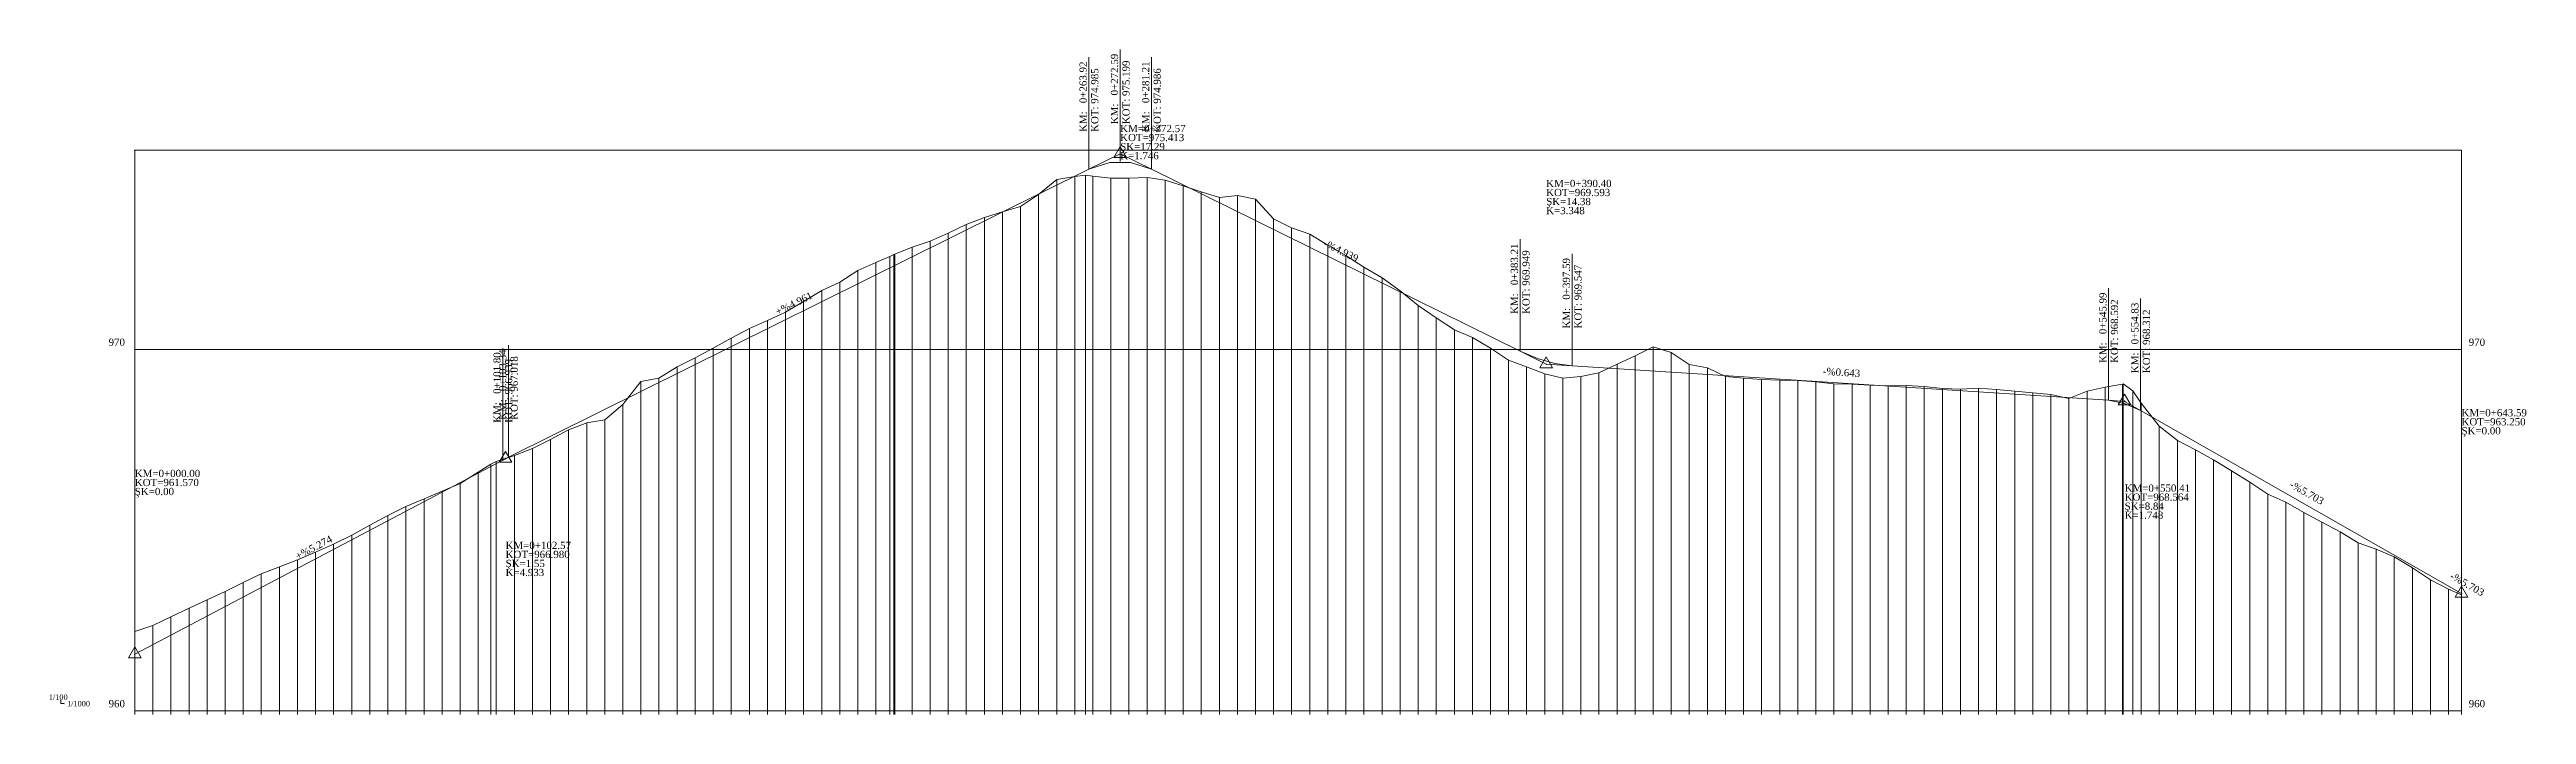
# Model space of a CAD drawing. Header units: metres. Extents: x 478603 to 489313, y 4282657 to 4289463.
# Drawn here: x 483996 to 484681, y 4283215 to 4283399 of the extents above; entities that cross this region are included whole.
import ezdxf

# ---------------------------------------------------------------- set-up
doc = ezdxf.new("R2010")
doc.units = ezdxf.units.M
for name, color, linetype, lineweight in [('PL_SEMBOL', 7, 'Continuous', 0), ('PR_ALINMAN', 1, 'Continuous', 0), ('PR_ENK_EKSEN1', 5, 'Continuous', 0), ('PR_ENK_EKSEN1D', 1, 'Continuous', 0), ('PR_KIYAS', 153, 'Continuous', 0), ('PR_KURP', 2, 'Continuous', 0), ('PR_KURP_MIN', 30, 'Continuous', 0), ('PR_KURP_TF', 4, 'Continuous', 0), ('PR_KURP_TO', 96, 'Continuous', 0), ('PR_OLCEK', 1, 'Continuous', 0), ('PR_PROFIL', 153, 'Continuous', 0), ('PR_TANJANT', 30, 'Continuous', 0)]:
    doc.layers.add(name, color=color, linetype=linetype, lineweight=lineweight)
doc.styles.get("Standard").update_dxf_attribs({"font": 'times.ttf'})

msp = doc.modelspace()

# ---------------------------------------------------------------- texts
at = {"layer": 'PR_ALINMAN'}
for s, p in [('KM=0+272.57', (484291.69, 4283376.11)), ('KOT=975.413', (484291.69, 4283373.61)), ('ŞK=17.29', (484291.69, 4283371.11)), ('K=1.746', (484291.69, 4283368.61)), ('KM=0+390.40', (484409.52, 4283360.91)), ('KOT=969.593', (484409.52, 4283358.41)), ('K=3.348', (484409.52, 4283353.41)), ('ŞK=14.38', (484409.52, 4283355.91)), ('KM=0+643.59', (484662.71, 4283297.47)), ('KOT=963.250', (484662.71, 4283294.97)), ('ŞK=0.00', (484662.71, 4283292.47)), ('KM=0+000.00', (484019.12, 4283280.67)), ('KOT=961.570', (484019.12, 4283278.17)), ('ŞK=0.00', (484019.12, 4283275.67)), ('KM=0+550.41', (484569.53, 4283276.61)), ('KOT=968.564', (484569.53, 4283274.11)), ('K=1.748', (484569.53, 4283269.11)), ('ŞK=8.84', (484569.53, 4283271.61)), ('KM=0+102.57', (484121.69, 4283260.77)), ('KOT=966.980', (484121.69, 4283258.27)), ('ŞK=1.55', (484121.69, 4283255.77)), ('K=4.933', (484121.69, 4283253.27))]:
    msp.add_text(s, height=2, dxfattribs=at).set_placement(p)
for s, rotation, p in [('-%4.939', 333.71444, (484347.7, 4283344.67)), ('+%4.961', 26.38557, (484196.94, 4283325.34)), ('-%0.643', 356.3184, (484486.01, 4283308.99)), ('-%5.703', 330.3039, (484614.94, 4283278.02)), ('+%5.274', 27.80917, (484064.22, 4283257.72)), ('-%5.703', 330.3039, (484659.32, 4283252.71))]:
    msp.add_text(s, height=2, rotation=rotation, dxfattribs=at).set_placement(p)
at = {"layer": 'PR_KURP_MIN'}
for s, p in [('KM:   0+272.59', (484291.11, 4283378.3)), ('KOT: 975.199', (484294.31, 4283378.3))]:
    msp.add_text(s, height=2, rotation=90, dxfattribs=at).set_placement(p)
at = {"layer": 'PR_KURP_TF'}
for s, p in [('KM:   0+281.21', (484299.73, 4283376.17)), ('KOT: 974.986', (484302.93, 4283376.17)), ('KM:   0+397.59', (484416.11, 4283321.78)), ('KOT: 969.547', (484419.31, 4283321.78)), ('KM:   0+554.83', (484573.35, 4283309.42)), ('KOT: 968.312', (484576.55, 4283309.42)), ('KM:   0+103.34', (484121.87, 4283296.49)), ('KOT: 967.018', (484125.07, 4283296.49))]:
    msp.add_text(s, height=2, rotation=90, dxfattribs=at).set_placement(p)
at = {"layer": 'PR_KURP_TO'}
for s, p in [('KM:   0+263.92', (484282.44, 4283376.15)), ('KOT: 974.985', (484285.64, 4283376.15)), ('KM:   0+383.21', (484401.73, 4283325.79)), ('KOT: 969.949', (484404.93, 4283325.79)), ('KM:   0+545.99', (484564.51, 4283312.23)), ('KOT: 968.592', (484567.71, 4283312.23)), ('KM:   0+101.80', (484120.32, 4283295.7)), ('KOT: 966.939', (484123.52, 4283295.7))]:
    msp.add_text(s, height=2, rotation=90, dxfattribs=at).set_placement(p)
at = {"layer": 'PR_OLCEK'}
for s, p in [('1/100', (483995.34, 4283219.02)), ('1/1000', (484000.37, 4283217.22))]:
    msp.add_text(s, height=1.5, dxfattribs=at).set_placement(p)
at = {"layer": 'PR_PROFIL'}
for s, p in [('970', (484011.87, 4283316.97)), ('970', (484664.71, 4283316.97)), ('960', (484011.87, 4283216.97)), ('960', (484664.71, 4283216.97))]:
    msp.add_text(s, height=2, dxfattribs=at).set_placement(p)

# ---------------------------------------------------------------- blocks, each defined once
blk = doc.blocks.new('3')
at = {"layer": 'PL_SEMBOL'}
for p, q in [((0, 2), (-1.75, -1)), ((0.125, 0.125), (-0.125, -0.125)), ((-0.125, 0.125), (0.125, -0.125)), ((1.75, -1), (0, 2)), ((-1.75, -1), (1.75, -1))]:
    blk.add_line(p, q, dxfattribs=at)

# ---------------------------------------------------------------- linework, layer by layer
at = {"layer": 'PR_ALINMAN'}
for p, q in [((484122.47, 4283286.16), (484283.04, 4283365.82)), ((484300.33, 4283365.84), (484402.33, 4283315.46)), ((484416.71, 4283311.45), (484565.11, 4283301.9)), ((484573.95, 4283299.09), (484662.71, 4283248.47)), ((484019.12, 4283231.67), (484120.92, 4283285.37)), ((484662.71, 4283248.47), (484662.71, 4283248.47))]:
    msp.add_line(p, q, dxfattribs=at)
at = {"layer": 'PR_ENK_EKSEN1'}
for p, q in [((484264.12, 4283355.56), (484269.12, 4283358.86)), ((484269.12, 4283358.86), (484274.12, 4283363)), ((484274.12, 4283363), (484279.12, 4283363.86)), ((484279.12, 4283363.86), (484282.13, 4283364.18)), ((484282.13, 4283364.18), (484284.12, 4283363.94)), ((484284.12, 4283363.94), (484284.16, 4283363.94)), ((484284.16, 4283363.94), (484289.12, 4283363.36)), ((484289.12, 4283363.36), (484294.12, 4283363.39)), ((484294.12, 4283363.39), (484299.12, 4283363.57)), ((484299.12, 4283363.57), (484304.12, 4283362.86)), ((484304.12, 4283362.86), (484309.12, 4283361.27)), ((484309.12, 4283361.27), (484314.12, 4283359.56)), ((484314.12, 4283359.56), (484319.12, 4283358.05)), ((484319.12, 4283358.05), (484324.12, 4283358.55)), ((484324.12, 4283358.55), (484329.12, 4283357.56)), ((484249.12, 4283350.53), (484254.12, 4283352.53)), ((484254.12, 4283352.53), (484259.12, 4283354.02)), ((484259.12, 4283354.02), (484264.12, 4283355.56)), ((484329.12, 4283357.56), (484334.12, 4283352.12)), ((484334.12, 4283352.12), (484339.12, 4283349.61)), ((484234.12, 4283344.24), (484239.12, 4283345.96)), ((484239.12, 4283345.96), (484244.12, 4283348.12)), ((484244.12, 4283348.12), (484249.12, 4283350.53)), ((484339.12, 4283349.61), (484344.12, 4283347.87)), ((484344.12, 4283347.87), (484349.12, 4283344.86)), ((484349.12, 4283344.86), (484354.12, 4283341.94)), ((484214.12, 4283334.64), (484219.12, 4283337.84)), ((484219.12, 4283337.84), (484224.12, 4283340.07)), ((484224.12, 4283340.07), (484227.99, 4283341.68)), ((484227.99, 4283341.68), (484229.12, 4283342.22)), ((484229.12, 4283342.22), (484229.32, 4283342.3)), ((484229.32, 4283342.3), (484234.12, 4283344.24)), ((484354.12, 4283341.94), (484359.12, 4283338.75)), ((484359.12, 4283338.75), (484364.12, 4283335.81)), ((484204.12, 4283329.26), (484209.12, 4283332.28)), ((484209.12, 4283332.28), (484214.12, 4283334.64)), ((484364.12, 4283335.81), (484369.12, 4283332.19)), ((484369.12, 4283332.19), (484374.12, 4283328.11)), ((484189.12, 4283321.74), (484194.12, 4283324)), ((484194.12, 4283324), (484199.12, 4283326.3)), ((484199.12, 4283326.3), (484204.12, 4283329.26)), ((484374.12, 4283328.11), (484379.12, 4283324.69)), ((484379.12, 4283324.69), (484384.12, 4283321.41)), ((484179.12, 4283316.3), (484184.12, 4283319.11)), ((484184.12, 4283319.11), (484189.12, 4283321.74)), ((484384.12, 4283321.41), (484389.12, 4283319.33)), ((484389.12, 4283319.33), (484394.12, 4283316.3)), ((484164.12, 4283307.99), (484169.12, 4283311.13)), ((484169.12, 4283311.13), (484174.12, 4283313.67)), ((484174.12, 4283313.67), (484179.12, 4283316.3)), ((484394.12, 4283316.3), (484399.12, 4283313)), ((484399.12, 4283313), (484404.12, 4283311.16)), ((484404.12, 4283311.16), (484409.12, 4283309.24)), ((484424.12, 4283309.53), (484429.12, 4283311.9)), ((484429.12, 4283311.9), (484434.12, 4283314.2)), ((484434.12, 4283314.2), (484439.12, 4283316.69)), ((484439.12, 4283316.69), (484444.12, 4283315.15)), ((484444.12, 4283315.15), (484449.12, 4283311.81)), ((484449.12, 4283311.81), (484454.12, 4283310.88)), ((484454.12, 4283310.88), (484459.12, 4283308.51)), ((484154.12, 4283300.79), (484159.12, 4283307.13)), ((484159.12, 4283307.13), (484164.12, 4283307.99)), ((484409.12, 4283309.24), (484414.12, 4283308.06)), ((484414.12, 4283308.06), (484419.12, 4283308.48)), ((484419.12, 4283308.48), (484424.12, 4283309.53)), ((484459.12, 4283308.51), (484464.12, 4283308.01)), ((484464.12, 4283308.01), (484469.12, 4283307.64)), ((484469.12, 4283307.64), (484474.12, 4283307.49)), ((484474.12, 4283307.49), (484479.12, 4283307.42)), ((484479.12, 4283307.42), (484484.12, 4283307.04)), ((484484.12, 4283307.04), (484489.12, 4283306.44)), ((484489.12, 4283306.44), (484494.12, 4283306.4)), ((484494.12, 4283306.4), (484499.12, 4283306.07)), ((484499.12, 4283306.07), (484504.12, 4283305.89)), ((484504.12, 4283305.89), (484509.12, 4283305.98)), ((484509.12, 4283305.98), (484514.12, 4283305.75)), ((484514.12, 4283305.75), (484519.12, 4283305.17)), ((484519.12, 4283305.17), (484524.12, 4283305.02)), ((484524.12, 4283305.02), (484529.12, 4283305.23)), ((484529.12, 4283305.23), (484534.12, 4283304.91)), ((484534.12, 4283304.91), (484539.12, 4283304.42)), ((484539.12, 4283304.42), (484544.12, 4283303.96)), ((484544.12, 4283303.96), (484549.12, 4283303.52)), ((484549.12, 4283303.52), (484554.12, 4283302.42)), ((484554.12, 4283302.42), (484559.12, 4283304.46)), ((484559.12, 4283304.46), (484564.12, 4283305.56)), ((484564.12, 4283305.56), (484568.94, 4283306.37)), ((484568.94, 4283306.37), (484569.12, 4283306.42)), ((484569.12, 4283306.42), (484571.78, 4283304.49)), ((484571.78, 4283304.49), (484574.12, 4283301.09)), ((484149.12, 4283296.53), (484154.12, 4283300.79)), ((484574.12, 4283301.09), (484579.12, 4283294.79)), ((484129.12, 4283288.58), (484134.12, 4283291.05)), ((484134.12, 4283291.05), (484139.12, 4283293.75)), ((484139.12, 4283293.75), (484144.12, 4283295.69)), ((484144.12, 4283295.69), (484149.12, 4283296.53)), ((484579.12, 4283294.79), (484584.12, 4283290.79)), ((484584.12, 4283290.79), (484589.12, 4283288.22)), ((484114.12, 4283282.06), (484117.61, 4283284.24)), ((484117.61, 4283284.24), (484119.12, 4283285)), ((484119.12, 4283285), (484124.12, 4283286.67)), ((484124.12, 4283286.67), (484129.12, 4283288.58)), ((484589.12, 4283288.22), (484594.12, 4283285.48)), ((484594.12, 4283285.48), (484599.12, 4283282.41)), ((484099.12, 4283274.61), (484104.12, 4283276.74)), ((484104.12, 4283276.74), (484109.12, 4283278.93)), ((484109.12, 4283278.93), (484114.12, 4283282.06)), ((484599.12, 4283282.41), (484604.12, 4283279.26)), ((484604.12, 4283279.26), (484609.12, 4283275.94)), ((484084.12, 4283267.38), (484089.12, 4283270.03)), ((484089.12, 4283270.03), (484094.12, 4283272.55)), ((484094.12, 4283272.55), (484099.12, 4283274.61)), ((484609.12, 4283275.94), (484614.12, 4283273.68)), ((484614.12, 4283273.68), (484619.12, 4283270.84)), ((484619.12, 4283270.84), (484624.12, 4283268.19)), ((484074.12, 4283262.09), (484079.12, 4283264.57)), ((484079.12, 4283264.57), (484084.12, 4283267.38)), ((484624.12, 4283268.19), (484629.12, 4283265.52)), ((484629.12, 4283265.52), (484634.12, 4283262.46)), ((484634.12, 4283262.46), (484639.12, 4283260.7)), ((484054.12, 4283253.91), (484059.12, 4283255.83)), ((484059.12, 4283255.83), (484064.12, 4283257.76)), ((484064.12, 4283257.76), (484069.12, 4283259.87)), ((484069.12, 4283259.87), (484074.12, 4283262.09)), ((484639.12, 4283260.7), (484644.12, 4283258.57)), ((484644.12, 4283258.57), (484649.12, 4283255.54)), ((484649.12, 4283255.54), (484654.12, 4283252.19)), ((484039.12, 4283246.66), (484044.12, 4283249)), ((484044.12, 4283249), (484049.12, 4283251.5)), ((484049.12, 4283251.5), (484054.12, 4283253.91)), ((484654.12, 4283252.19), (484659.12, 4283249.69)), ((484659.12, 4283249.69), (484662.71, 4283248.11)), ((484024.12, 4283239.64), (484029.12, 4283242)), ((484029.12, 4283242), (484034.12, 4283244.41)), ((484034.12, 4283244.41), (484039.12, 4283246.66)), ((484019.12, 4283237.97), (484024.12, 4283239.64))]:
    msp.add_line(p, q, dxfattribs=at)
at = {"layer": 'PR_ENK_EKSEN1D'}
for p, q in [((484269.12, 4283214.97), (484269.12, 4283358.86)), ((484274.12, 4283214.97), (484274.12, 4283363)), ((484279.12, 4283214.97), (484279.12, 4283363.86)), ((484282.13, 4283214.97), (484282.13, 4283364.18)), ((484284.12, 4283214.97), (484284.12, 4283363.94)), ((484284.16, 4283214.97), (484284.16, 4283363.94)), ((484289.12, 4283214.97), (484289.12, 4283363.36)), ((484294.12, 4283214.97), (484294.12, 4283363.39)), ((484299.12, 4283214.97), (484299.12, 4283363.57)), ((484304.12, 4283214.97), (484304.12, 4283362.86)), ((484309.12, 4283214.97), (484309.12, 4283361.27)), ((484314.12, 4283214.97), (484314.12, 4283359.56)), ((484324.12, 4283214.97), (484324.12, 4283358.55)), ((484254.12, 4283214.97), (484254.12, 4283352.53)), ((484259.12, 4283214.97), (484259.12, 4283354.02)), ((484264.12, 4283214.97), (484264.12, 4283355.56)), ((484319.12, 4283214.97), (484319.12, 4283358.05)), ((484329.12, 4283214.97), (484329.12, 4283357.56)), ((484334.12, 4283214.97), (484334.12, 4283352.12)), ((484239.12, 4283214.97), (484239.12, 4283345.96)), ((484244.12, 4283214.97), (484244.12, 4283348.12)), ((484249.12, 4283214.97), (484249.12, 4283350.53)), ((484339.12, 4283214.97), (484339.12, 4283349.61)), ((484344.12, 4283214.97), (484344.12, 4283347.87)), ((484349.12, 4283214.97), (484349.12, 4283344.86)), ((484219.12, 4283214.97), (484219.12, 4283337.84)), ((484224.12, 4283214.97), (484224.12, 4283340.07)), ((484227.99, 4283214.97), (484227.99, 4283341.68)), ((484229.12, 4283214.97), (484229.12, 4283342.22)), ((484229.32, 4283214.97), (484229.32, 4283342.3)), ((484234.12, 4283214.97), (484234.12, 4283344.24)), ((484354.12, 4283214.97), (484354.12, 4283341.94)), ((484359.12, 4283214.97), (484359.12, 4283338.75)), ((484209.12, 4283214.97), (484209.12, 4283332.28)), ((484214.12, 4283214.97), (484214.12, 4283334.64)), ((484364.12, 4283214.97), (484364.12, 4283335.81)), ((484369.12, 4283214.97), (484369.12, 4283332.19)), ((484194.12, 4283214.97), (484194.12, 4283324)), ((484199.12, 4283214.97), (484199.12, 4283326.3)), ((484204.12, 4283214.97), (484204.12, 4283329.26)), ((484374.12, 4283214.97), (484374.12, 4283328.11)), ((484379.12, 4283214.97), (484379.12, 4283324.69)), ((484184.12, 4283214.97), (484184.12, 4283319.11)), ((484189.12, 4283214.97), (484189.12, 4283321.74)), ((484384.12, 4283214.97), (484384.12, 4283321.41)), ((484389.12, 4283214.97), (484389.12, 4283319.33)), ((484169.12, 4283214.97), (484169.12, 4283311.13)), ((484174.12, 4283214.97), (484174.12, 4283313.67)), ((484179.12, 4283214.97), (484179.12, 4283316.3)), ((484394.12, 4283214.97), (484394.12, 4283316.3)), ((484399.12, 4283214.97), (484399.12, 4283313)), ((484404.12, 4283214.97), (484404.12, 4283311.16)), ((484429.12, 4283214.97), (484429.12, 4283311.9)), ((484434.12, 4283214.97), (484434.12, 4283314.2)), ((484439.12, 4283214.97), (484439.12, 4283316.69)), ((484444.12, 4283214.97), (484444.12, 4283315.15)), ((484449.12, 4283214.97), (484449.12, 4283311.81)), ((484454.12, 4283214.97), (484454.12, 4283310.88)), ((484159.12, 4283214.97), (484159.12, 4283307.13)), ((484164.12, 4283214.97), (484164.12, 4283307.99)), ((484409.12, 4283214.97), (484409.12, 4283309.24)), ((484414.12, 4283214.97), (484414.12, 4283308.06)), ((484419.12, 4283214.97), (484419.12, 4283308.48)), ((484424.12, 4283214.97), (484424.12, 4283309.53)), ((484459.12, 4283214.97), (484459.12, 4283308.51)), ((484464.12, 4283214.97), (484464.12, 4283308.01)), ((484469.12, 4283214.97), (484469.12, 4283307.64)), ((484474.12, 4283214.97), (484474.12, 4283307.49)), ((484479.12, 4283214.97), (484479.12, 4283307.42)), ((484484.12, 4283214.97), (484484.12, 4283307.04)), ((484489.12, 4283214.97), (484489.12, 4283306.44)), ((484494.12, 4283214.97), (484494.12, 4283306.4)), ((484499.12, 4283214.97), (484499.12, 4283306.07)), ((484504.12, 4283214.97), (484504.12, 4283305.89)), ((484509.12, 4283214.97), (484509.12, 4283305.98)), ((484514.12, 4283214.97), (484514.12, 4283305.75)), ((484519.12, 4283214.97), (484519.12, 4283305.17)), ((484524.12, 4283214.97), (484524.12, 4283305.02)), ((484529.12, 4283214.97), (484529.12, 4283305.23)), ((484534.12, 4283214.97), (484534.12, 4283304.91)), ((484539.12, 4283214.97), (484539.12, 4283304.42)), ((484544.12, 4283214.97), (484544.12, 4283303.96)), ((484549.12, 4283214.97), (484549.12, 4283303.52)), ((484559.12, 4283214.97), (484559.12, 4283304.46)), ((484564.12, 4283214.97), (484564.12, 4283305.56)), ((484568.94, 4283214.97), (484568.94, 4283306.37)), ((484569.12, 4283214.97), (484569.12, 4283306.42)), ((484571.78, 4283214.97), (484571.78, 4283304.49)), ((484154.12, 4283214.97), (484154.12, 4283300.79)), ((484554.12, 4283214.97), (484554.12, 4283302.42)), ((484574.12, 4283214.97), (484574.12, 4283301.09)), ((484134.12, 4283214.97), (484134.12, 4283291.05)), ((484139.12, 4283214.97), (484139.12, 4283293.75)), ((484144.12, 4283214.97), (484144.12, 4283295.69)), ((484149.12, 4283214.97), (484149.12, 4283296.53)), ((484579.12, 4283214.97), (484579.12, 4283294.79)), ((484584.12, 4283214.97), (484584.12, 4283290.79)), ((484117.61, 4283214.97), (484117.61, 4283284.24)), ((484119.12, 4283214.97), (484119.12, 4283285)), ((484124.12, 4283214.97), (484124.12, 4283286.67)), ((484129.12, 4283214.97), (484129.12, 4283288.58)), ((484589.12, 4283214.97), (484589.12, 4283288.22)), ((484594.12, 4283214.97), (484594.12, 4283285.48)), ((484104.12, 4283214.97), (484104.12, 4283276.74)), ((484109.12, 4283214.97), (484109.12, 4283278.93)), ((484114.12, 4283214.97), (484114.12, 4283282.06)), ((484599.12, 4283214.97), (484599.12, 4283282.41)), ((484604.12, 4283214.97), (484604.12, 4283279.26)), ((484089.12, 4283214.97), (484089.12, 4283270.03)), ((484094.12, 4283214.97), (484094.12, 4283272.55)), ((484099.12, 4283214.97), (484099.12, 4283274.61)), ((484609.12, 4283214.97), (484609.12, 4283275.94)), ((484614.12, 4283214.97), (484614.12, 4283273.68)), ((484619.12, 4283214.97), (484619.12, 4283270.84)), ((484079.12, 4283214.97), (484079.12, 4283264.57)), ((484084.12, 4283214.97), (484084.12, 4283267.38)), ((484624.12, 4283214.97), (484624.12, 4283268.19)), ((484629.12, 4283214.97), (484629.12, 4283265.52)), ((484634.12, 4283214.97), (484634.12, 4283262.46)), ((484059.12, 4283214.97), (484059.12, 4283255.83)), ((484064.12, 4283214.97), (484064.12, 4283257.76)), ((484069.12, 4283214.97), (484069.12, 4283259.87)), ((484074.12, 4283214.97), (484074.12, 4283262.09)), ((484639.12, 4283214.97), (484639.12, 4283260.7)), ((484644.12, 4283214.97), (484644.12, 4283258.57)), ((484649.12, 4283214.97), (484649.12, 4283255.54)), ((484044.12, 4283214.97), (484044.12, 4283249)), ((484049.12, 4283214.97), (484049.12, 4283251.5)), ((484054.12, 4283214.97), (484054.12, 4283253.91)), ((484654.12, 4283214.97), (484654.12, 4283252.19)), ((484659.12, 4283214.97), (484659.12, 4283249.69)), ((484029.12, 4283214.97), (484029.12, 4283242)), ((484034.12, 4283214.97), (484034.12, 4283244.41)), ((484039.12, 4283214.97), (484039.12, 4283246.66)), ((484662.71, 4283214.97), (484662.71, 4283248.11)), ((484019.12, 4283214.97), (484019.12, 4283237.97)), ((484024.12, 4283214.97), (484024.12, 4283239.64))]:
    msp.add_line(p, q, dxfattribs=at)
at = {"layer": 'PR_KIYAS'}
for p, q in [((484019.12, 4283315.97), (484662.71, 4283315.97)), ((484019.12, 4283215.97), (484662.71, 4283215.97))]:
    msp.add_line(p, q, dxfattribs=at)
at = {"layer": 'PR_KURP'}
for p, q in [((484283.04, 4283365.82), (484288.81, 4283367.73)), ((484288.81, 4283367.73), (484294.57, 4283367.73)), ((484294.57, 4283367.73), (484300.33, 4283365.84)), ((484402.33, 4283315.46), (484407.12, 4283313.44)), ((484407.12, 4283313.44), (484411.92, 4283312.1)), ((484411.92, 4283312.1), (484416.71, 4283311.45)), ((484565.11, 4283301.9), (484569.53, 4283301.05)), ((484569.53, 4283301.05), (484573.95, 4283299.09))]:
    msp.add_line(p, q, dxfattribs=at)
at = {"layer": 'PR_KURP_MIN'}
msp.add_line((484291.71, 4283367.97), (484291.71, 4283398.97), dxfattribs=at)
at = {"layer": 'PR_KURP_TF'}
for p, q in [((484300.33, 4283365.84), (484300.33, 4283396.84)), ((484416.71, 4283311.45), (484416.71, 4283342.45)), ((484573.95, 4283299.09), (484573.95, 4283330.09)), ((484122.47, 4283286.16), (484122.47, 4283317.16))]:
    msp.add_line(p, q, dxfattribs=at)
at = {"layer": 'PR_KURP_TO'}
for p, q in [((484283.04, 4283365.82), (484283.04, 4283396.82)), ((484402.33, 4283315.46), (484402.33, 4283346.46)), ((484565.11, 4283301.9), (484565.11, 4283332.9)), ((484120.92, 4283285.37), (484120.92, 4283316.37))]:
    msp.add_line(p, q, dxfattribs=at)
at = {"layer": 'PR_OLCEK'}
for p, q in [((483998.57, 4283218.87), (483998.62, 4283218.97)), ((483998.62, 4283217.97), (483998.62, 4283218.97)), ((483998.62, 4283218.97), (483998.67, 4283218.87)), ((483999.62, 4283217.97), (483998.62, 4283217.97)), ((483999.52, 4283218.02), (483999.62, 4283217.97)), ((483999.62, 4283217.97), (483999.52, 4283217.92))]:
    msp.add_line(p, q, dxfattribs=at)
msp.add_point((484019.12, 4283371.11, 975.51), dxfattribs=at)
at = {"layer": 'PR_PROFIL'}
for p, q in [((484019.12, 4283371.11), (484662.71, 4283371.11)), ((484019.12, 4283214.97), (484019.12, 4283371.11)), ((484662.71, 4283214.97), (484662.71, 4283371.11))]:
    msp.add_line(p, q, dxfattribs=at)
at = {"layer": 'PR_TANJANT'}
for p, q in [((484283.04, 4283365.82), (484291.69, 4283370.11)), ((484291.69, 4283370.11), (484300.33, 4283365.84)), ((484402.33, 4283315.46), (484409.52, 4283311.91)), ((484409.52, 4283311.91), (484416.71, 4283311.45)), ((484565.11, 4283301.9), (484569.53, 4283301.61)), ((484569.53, 4283301.61), (484573.95, 4283299.09)), ((484120.92, 4283285.37), (484121.69, 4283285.77)), ((484121.69, 4283285.77), (484122.47, 4283286.16))]:
    msp.add_line(p, q, dxfattribs=at)

# ---------------------------------------------------------------- block references
at = {"layer": 'PR_ALINMAN'}
for p in [(484291.69, 4283370.11), (484409.52, 4283311.91), (484569.53, 4283301.61), (484121.69, 4283285.77), (484662.71, 4283248.47), (484019.12, 4283231.67)]:
    msp.add_blockref('3', p, dxfattribs=at)

msp.set_redraw_order([(e.dxf.handle, doc.entitydb.next_handle()) for e in msp.query("TEXT MTEXT ATTDEF DIMENSION ARC_DIMENSION")])  # texts and dimensions are drawn at this point

doc.saveas('drawing.dxf')
